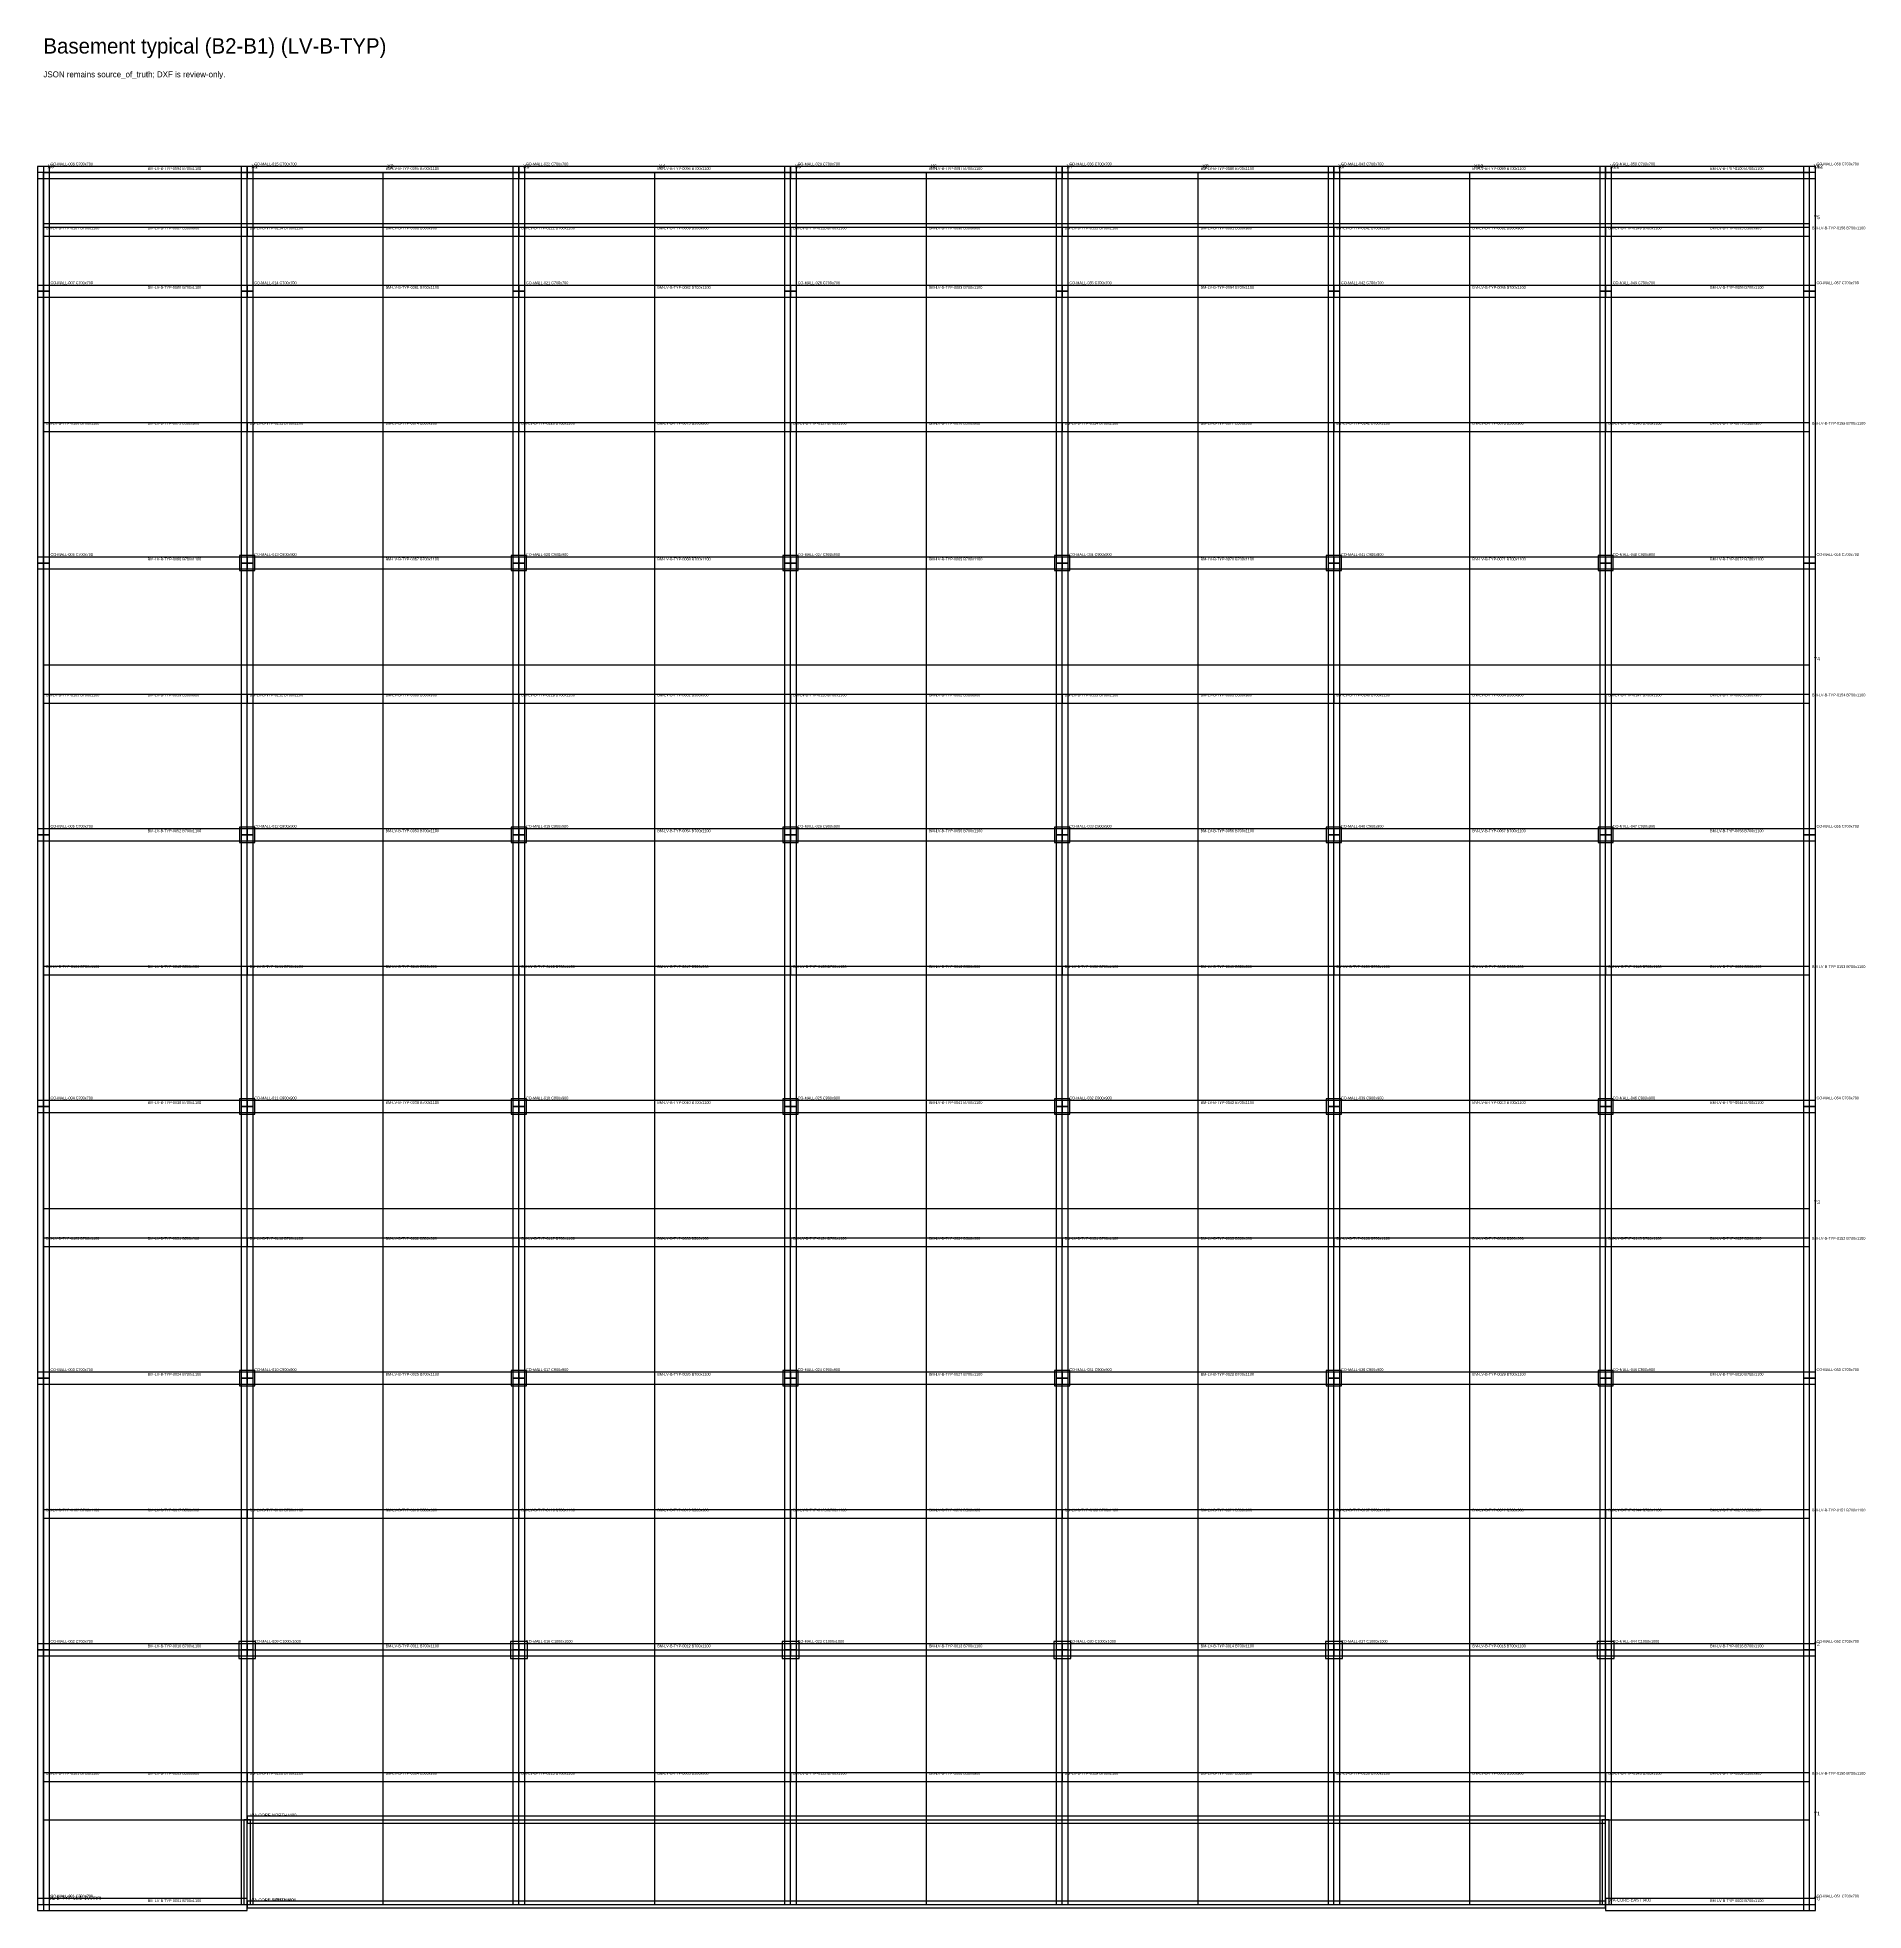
# Model space of a CAD drawing. Header units: millimetres. Extents: x -450 to 227101, y -254450 to 109948.
# Drawn here: x -350 to 107186, y -350 to 109948 of the extents above; entities that cross this region are included whole.
import ezdxf

# ---------------------------------------------------------------- set-up
doc = ezdxf.new("R2010")
doc.units = ezdxf.units.MM
for name, color, linetype in [('LV-B-TYP_BEAM', 5, 'Continuous'), ('LV-B-TYP_COLUMN', 1, 'Continuous'), ('LV-B-TYP_GRID', 8, 'Continuous'), ('LV-B-TYP_SLAB', 7, 'Continuous'), ('LV-B-TYP_WALL', 3, 'Continuous'), ('TEXT', 7, 'Continuous')]:
    doc.layers.add(name, color=color, linetype=linetype)

msp = doc.modelspace()

# ---------------------------------------------------------------- linework, layer by layer
at = {"layer": 'LV-B-TYP_BEAM'}
for points in [[(-350, 95000), (350, 95000), (350, 102000), (-350, 102000), (-350, 95000)], [(0, 102350), (0, 101650), (12000, 101650), (12000, 102350), (0, 102350)], [(11650, 95000), (12350, 95000), (12350, 102000), (11650, 102000), (11650, 95000)], [(12000, 102350), (12000, 101650), (28000, 101650), (28000, 102350), (12000, 102350)], [(27650, 95000), (28350, 95000), (28350, 102000), (27650, 102000), (27650, 95000)], [(28000, 102350), (28000, 101650), (44000, 101650), (44000, 102350), (28000, 102350)], [(43650, 95000), (44350, 95000), (44350, 102000), (43650, 102000), (43650, 95000)], [(44000, 102350), (44000, 101650), (60000, 101650), (60000, 102350), (44000, 102350)], [(59650, 95000), (60350, 95000), (60350, 102000), (59650, 102000), (59650, 95000)], [(60000, 102350), (60000, 101650), (76000, 101650), (76000, 102350), (60000, 102350)], [(75650, 95000), (76350, 95000), (76350, 102000), (75650, 102000), (75650, 95000)], [(76000, 102350), (76000, 101650), (92000, 101650), (92000, 102350), (76000, 102350)], [(91650, 95000), (92350, 95000), (92350, 102000), (91650, 102000), (91650, 95000)], [(92000, 102350), (92000, 101650), (104000, 101650), (104000, 102350), (92000, 102350)], [(103650, 95000), (104350, 95000), (104350, 102000), (103650, 102000), (103650, 95000)], [(0, 98750), (0, 98250), (12000, 98250), (12000, 98750), (0, 98750)], [(12000, 98750), (12000, 98250), (28000, 98250), (28000, 98750), (12000, 98750)], [(28000, 98750), (28000, 98250), (44000, 98250), (44000, 98750), (28000, 98750)], [(44000, 98750), (44000, 98250), (60000, 98250), (60000, 98750), (44000, 98750)], [(60000, 98750), (60000, 98250), (76000, 98250), (76000, 98750), (60000, 98750)], [(76000, 98750), (76000, 98250), (92000, 98250), (92000, 98750), (76000, 98750)], [(92000, 98750), (92000, 98250), (104000, 98250), (104000, 98750), (92000, 98750)], [(-350, 79000), (350, 79000), (350, 95000), (-350, 95000), (-350, 79000)], [(0, 95350), (0, 94650), (12000, 94650), (12000, 95350), (0, 95350)], [(11650, 79000), (12350, 79000), (12350, 95000), (11650, 95000), (11650, 79000)], [(12000, 95350), (12000, 94650), (28000, 94650), (28000, 95350), (12000, 95350)], [(27650, 79000), (28350, 79000), (28350, 95000), (27650, 95000), (27650, 79000)], [(28000, 95350), (28000, 94650), (44000, 94650), (44000, 95350), (28000, 95350)], [(43650, 79000), (44350, 79000), (44350, 95000), (43650, 95000), (43650, 79000)], [(44000, 95350), (44000, 94650), (60000, 94650), (60000, 95350), (44000, 95350)], [(59650, 79000), (60350, 79000), (60350, 95000), (59650, 95000), (59650, 79000)], [(60000, 95350), (60000, 94650), (76000, 94650), (76000, 95350), (60000, 95350)], [(75650, 79000), (76350, 79000), (76350, 95000), (75650, 95000), (75650, 79000)], [(76000, 95350), (76000, 94650), (92000, 94650), (92000, 95350), (76000, 95350)], [(91650, 79000), (92350, 79000), (92350, 95000), (91650, 95000), (91650, 79000)], [(92000, 95350), (92000, 94650), (104000, 94650), (104000, 95350), (92000, 95350)], [(103650, 79000), (104350, 79000), (104350, 95000), (103650, 95000), (103650, 79000)], [(0, 87250), (0, 86750), (12000, 86750), (12000, 87250), (0, 87250)], [(12000, 87250), (12000, 86750), (28000, 86750), (28000, 87250), (12000, 87250)], [(28000, 87250), (28000, 86750), (44000, 86750), (44000, 87250), (28000, 87250)], [(44000, 87250), (44000, 86750), (60000, 86750), (60000, 87250), (44000, 87250)], [(60000, 87250), (60000, 86750), (76000, 86750), (76000, 87250), (60000, 87250)], [(76000, 87250), (76000, 86750), (92000, 86750), (92000, 87250), (76000, 87250)], [(92000, 87250), (92000, 86750), (104000, 86750), (104000, 87250), (92000, 87250)], [(-350, 63000), (350, 63000), (350, 79000), (-350, 79000), (-350, 63000)], [(0, 79350), (0, 78650), (12000, 78650), (12000, 79350), (0, 79350)], [(11650, 63000), (12350, 63000), (12350, 79000), (11650, 79000), (11650, 63000)], [(12000, 79350), (12000, 78650), (28000, 78650), (28000, 79350), (12000, 79350)], [(27650, 63000), (28350, 63000), (28350, 79000), (27650, 79000), (27650, 63000)], [(28000, 79350), (28000, 78650), (44000, 78650), (44000, 79350), (28000, 79350)], [(43650, 63000), (44350, 63000), (44350, 79000), (43650, 79000), (43650, 63000)], [(44000, 79350), (44000, 78650), (60000, 78650), (60000, 79350), (44000, 79350)], [(59650, 63000), (60350, 63000), (60350, 79000), (59650, 79000), (59650, 63000)], [(60000, 79350), (60000, 78650), (76000, 78650), (76000, 79350), (60000, 79350)], [(75650, 63000), (76350, 63000), (76350, 79000), (75650, 79000), (75650, 63000)], [(76000, 79350), (76000, 78650), (92000, 78650), (92000, 79350), (76000, 79350)], [(91650, 63000), (92350, 63000), (92350, 79000), (91650, 79000), (91650, 63000)], [(92000, 79350), (92000, 78650), (104000, 78650), (104000, 79350), (92000, 79350)], [(103650, 63000), (104350, 63000), (104350, 79000), (103650, 79000), (103650, 63000)], [(0, 71250), (0, 70750), (12000, 70750), (12000, 71250), (0, 71250)], [(12000, 71250), (12000, 70750), (28000, 70750), (28000, 71250), (12000, 71250)], [(28000, 71250), (28000, 70750), (44000, 70750), (44000, 71250), (28000, 71250)], [(44000, 71250), (44000, 70750), (60000, 70750), (60000, 71250), (44000, 71250)], [(60000, 71250), (60000, 70750), (76000, 70750), (76000, 71250), (60000, 71250)], [(76000, 71250), (76000, 70750), (92000, 70750), (92000, 71250), (76000, 71250)], [(92000, 71250), (92000, 70750), (104000, 70750), (104000, 71250), (92000, 71250)], [(-350, 47000), (350, 47000), (350, 63000), (-350, 63000), (-350, 47000)], [(0, 63350), (0, 62650), (12000, 62650), (12000, 63350), (0, 63350)], [(11650, 47000), (12350, 47000), (12350, 63000), (11650, 63000), (11650, 47000)], [(12000, 63350), (12000, 62650), (28000, 62650), (28000, 63350), (12000, 63350)], [(27650, 47000), (28350, 47000), (28350, 63000), (27650, 63000), (27650, 47000)], [(28000, 63350), (28000, 62650), (44000, 62650), (44000, 63350), (28000, 63350)], [(43650, 47000), (44350, 47000), (44350, 63000), (43650, 63000), (43650, 47000)], [(44000, 63350), (44000, 62650), (60000, 62650), (60000, 63350), (44000, 63350)], [(59650, 47000), (60350, 47000), (60350, 63000), (59650, 63000), (59650, 47000)], [(60000, 63350), (60000, 62650), (76000, 62650), (76000, 63350), (60000, 63350)], [(75650, 47000), (76350, 47000), (76350, 63000), (75650, 63000), (75650, 47000)], [(76000, 63350), (76000, 62650), (92000, 62650), (92000, 63350), (76000, 63350)], [(91650, 47000), (92350, 47000), (92350, 63000), (91650, 63000), (91650, 47000)], [(92000, 63350), (92000, 62650), (104000, 62650), (104000, 63350), (92000, 63350)], [(103650, 47000), (104350, 47000), (104350, 63000), (103650, 63000), (103650, 47000)], [(0, 55250), (0, 54750), (12000, 54750), (12000, 55250), (0, 55250)], [(12000, 55250), (12000, 54750), (28000, 54750), (28000, 55250), (12000, 55250)], [(28000, 55250), (28000, 54750), (44000, 54750), (44000, 55250), (28000, 55250)], [(44000, 55250), (44000, 54750), (60000, 54750), (60000, 55250), (44000, 55250)], [(60000, 55250), (60000, 54750), (76000, 54750), (76000, 55250), (60000, 55250)], [(76000, 55250), (76000, 54750), (92000, 54750), (92000, 55250), (76000, 55250)], [(92000, 55250), (92000, 54750), (104000, 54750), (104000, 55250), (92000, 55250)], [(-350, 31000), (350, 31000), (350, 47000), (-350, 47000), (-350, 31000)], [(0, 47350), (0, 46650), (12000, 46650), (12000, 47350), (0, 47350)], [(11650, 31000), (12350, 31000), (12350, 47000), (11650, 47000), (11650, 31000)], [(12000, 47350), (12000, 46650), (28000, 46650), (28000, 47350), (12000, 47350)], [(27650, 31000), (28350, 31000), (28350, 47000), (27650, 47000), (27650, 31000)], [(28000, 47350), (28000, 46650), (44000, 46650), (44000, 47350), (28000, 47350)], [(43650, 31000), (44350, 31000), (44350, 47000), (43650, 47000), (43650, 31000)], [(44000, 47350), (44000, 46650), (60000, 46650), (60000, 47350), (44000, 47350)], [(59650, 31000), (60350, 31000), (60350, 47000), (59650, 47000), (59650, 31000)], [(60000, 47350), (60000, 46650), (76000, 46650), (76000, 47350), (60000, 47350)], [(75650, 31000), (76350, 31000), (76350, 47000), (75650, 47000), (75650, 31000)], [(76000, 47350), (76000, 46650), (92000, 46650), (92000, 47350), (76000, 47350)], [(91650, 31000), (92350, 31000), (92350, 47000), (91650, 47000), (91650, 31000)], [(92000, 47350), (92000, 46650), (104000, 46650), (104000, 47350), (92000, 47350)], [(103650, 31000), (104350, 31000), (104350, 47000), (103650, 47000), (103650, 31000)], [(0, 39250), (0, 38750), (12000, 38750), (12000, 39250), (0, 39250)], [(12000, 39250), (12000, 38750), (28000, 38750), (28000, 39250), (12000, 39250)], [(28000, 39250), (28000, 38750), (44000, 38750), (44000, 39250), (28000, 39250)], [(44000, 39250), (44000, 38750), (60000, 38750), (60000, 39250), (44000, 39250)], [(60000, 39250), (60000, 38750), (76000, 38750), (76000, 39250), (60000, 39250)], [(76000, 39250), (76000, 38750), (92000, 38750), (92000, 39250), (76000, 39250)], [(92000, 39250), (92000, 38750), (104000, 38750), (104000, 39250), (92000, 39250)], [(-350, 15000), (350, 15000), (350, 31000), (-350, 31000), (-350, 15000)], [(0, 31350), (0, 30650), (12000, 30650), (12000, 31350), (0, 31350)], [(11650, 15000), (12350, 15000), (12350, 31000), (11650, 31000), (11650, 15000)], [(12000, 31350), (12000, 30650), (28000, 30650), (28000, 31350), (12000, 31350)], [(27650, 15000), (28350, 15000), (28350, 31000), (27650, 31000), (27650, 15000)], [(28000, 31350), (28000, 30650), (44000, 30650), (44000, 31350), (28000, 31350)], [(43650, 15000), (44350, 15000), (44350, 31000), (43650, 31000), (43650, 15000)], [(44000, 31350), (44000, 30650), (60000, 30650), (60000, 31350), (44000, 31350)], [(59650, 15000), (60350, 15000), (60350, 31000), (59650, 31000), (59650, 15000)], [(60000, 31350), (60000, 30650), (76000, 30650), (76000, 31350), (60000, 31350)], [(75650, 15000), (76350, 15000), (76350, 31000), (75650, 31000), (75650, 15000)], [(76000, 31350), (76000, 30650), (92000, 30650), (92000, 31350), (76000, 31350)], [(91650, 15000), (92350, 15000), (92350, 31000), (91650, 31000), (91650, 15000)], [(92000, 31350), (92000, 30650), (104000, 30650), (104000, 31350), (92000, 31350)], [(103650, 15000), (104350, 15000), (104350, 31000), (103650, 31000), (103650, 15000)], [(0, 23250), (0, 22750), (12000, 22750), (12000, 23250), (0, 23250)], [(12000, 23250), (12000, 22750), (28000, 22750), (28000, 23250), (12000, 23250)], [(28000, 23250), (28000, 22750), (44000, 22750), (44000, 23250), (28000, 23250)], [(44000, 23250), (44000, 22750), (60000, 22750), (60000, 23250), (44000, 23250)], [(60000, 23250), (60000, 22750), (76000, 22750), (76000, 23250), (60000, 23250)], [(76000, 23250), (76000, 22750), (92000, 22750), (92000, 23250), (76000, 23250)], [(92000, 23250), (92000, 22750), (104000, 22750), (104000, 23250), (92000, 23250)], [(-350, 0), (350, 0), (350, 15000), (-350, 15000), (-350, 0)], [(0, 15350), (0, 14650), (12000, 14650), (12000, 15350), (0, 15350)], [(11650, 0), (12350, 0), (12350, 15000), (11650, 15000), (11650, 0)], [(12000, 15350), (12000, 14650), (28000, 14650), (28000, 15350), (12000, 15350)], [(27650, 0), (28350, 0), (28350, 15000), (27650, 15000), (27650, 0)], [(28000, 15350), (28000, 14650), (44000, 14650), (44000, 15350), (28000, 15350)], [(43650, 0), (44350, 0), (44350, 15000), (43650, 15000), (43650, 0)], [(44000, 15350), (44000, 14650), (60000, 14650), (60000, 15350), (44000, 15350)], [(59650, 0), (60350, 0), (60350, 15000), (59650, 15000), (59650, 0)], [(60000, 15350), (60000, 14650), (76000, 14650), (76000, 15350), (60000, 15350)], [(75650, 0), (76350, 0), (76350, 15000), (75650, 15000), (75650, 0)], [(76000, 15350), (76000, 14650), (92000, 14650), (92000, 15350), (76000, 15350)], [(91650, 0), (92350, 0), (92350, 15000), (91650, 15000), (91650, 0)], [(92000, 15350), (92000, 14650), (104000, 14650), (104000, 15350), (92000, 15350)], [(103650, 0), (104350, 0), (104350, 15000), (103650, 15000), (103650, 0)], [(0, 7750), (0, 7250), (12000, 7250), (12000, 7750), (0, 7750)], [(12000, 7750), (12000, 7250), (28000, 7250), (28000, 7750), (12000, 7750)], [(28000, 7750), (28000, 7250), (44000, 7250), (44000, 7750), (28000, 7750)], [(44000, 7750), (44000, 7250), (60000, 7250), (60000, 7750), (44000, 7750)], [(60000, 7750), (60000, 7250), (76000, 7250), (76000, 7750), (60000, 7750)], [(76000, 7750), (76000, 7250), (92000, 7250), (92000, 7750), (76000, 7750)], [(92000, 7750), (92000, 7250), (104000, 7250), (104000, 7750), (92000, 7750)], [(0, 350), (0, -350), (12000, -350), (12000, 350), (0, 350)], [(92000, 350), (92000, -350), (104000, -350), (104000, 350), (92000, 350)]]:
    msp.add_lwpolyline(points, close=True, dxfattribs=at)
at = {"layer": 'LV-B-TYP_COLUMN'}
for points in [[(-350, 101650), (350, 101650), (350, 102350), (-350, 102350), (-350, 101650)], [(11650, 101650), (12350, 101650), (12350, 102350), (11650, 102350), (11650, 101650)], [(27650, 101650), (28350, 101650), (28350, 102350), (27650, 102350), (27650, 101650)], [(43650, 101650), (44350, 101650), (44350, 102350), (43650, 102350), (43650, 101650)], [(59650, 101650), (60350, 101650), (60350, 102350), (59650, 102350), (59650, 101650)], [(75650, 101650), (76350, 101650), (76350, 102350), (75650, 102350), (75650, 101650)], [(91650, 101650), (92350, 101650), (92350, 102350), (91650, 102350), (91650, 101650)], [(103650, 101650), (104350, 101650), (104350, 102350), (103650, 102350), (103650, 101650)], [(-350, 94650), (350, 94650), (350, 95350), (-350, 95350), (-350, 94650)], [(11650, 94650), (12350, 94650), (12350, 95350), (11650, 95350), (11650, 94650)], [(27650, 94650), (28350, 94650), (28350, 95350), (27650, 95350), (27650, 94650)], [(43650, 94650), (44350, 94650), (44350, 95350), (43650, 95350), (43650, 94650)], [(59650, 94650), (60350, 94650), (60350, 95350), (59650, 95350), (59650, 94650)], [(75650, 94650), (76350, 94650), (76350, 95350), (75650, 95350), (75650, 94650)], [(91650, 94650), (92350, 94650), (92350, 95350), (91650, 95350), (91650, 94650)], [(103650, 94650), (104350, 94650), (104350, 95350), (103650, 95350), (103650, 94650)], [(11550, 78550), (12450, 78550), (12450, 79450), (11550, 79450), (11550, 78550)], [(27550, 78550), (28450, 78550), (28450, 79450), (27550, 79450), (27550, 78550)], [(43550, 78550), (44450, 78550), (44450, 79450), (43550, 79450), (43550, 78550)], [(59550, 78550), (60450, 78550), (60450, 79450), (59550, 79450), (59550, 78550)], [(75550, 78550), (76450, 78550), (76450, 79450), (75550, 79450), (75550, 78550)], [(91550, 78550), (92450, 78550), (92450, 79450), (91550, 79450), (91550, 78550)], [(-350, 78650), (350, 78650), (350, 79350), (-350, 79350), (-350, 78650)], [(103650, 78650), (104350, 78650), (104350, 79350), (103650, 79350), (103650, 78650)], [(-350, 62650), (350, 62650), (350, 63350), (-350, 63350), (-350, 62650)], [(11550, 62550), (12450, 62550), (12450, 63450), (11550, 63450), (11550, 62550)], [(27550, 62550), (28450, 62550), (28450, 63450), (27550, 63450), (27550, 62550)], [(43550, 62550), (44450, 62550), (44450, 63450), (43550, 63450), (43550, 62550)], [(59550, 62550), (60450, 62550), (60450, 63450), (59550, 63450), (59550, 62550)], [(75550, 62550), (76450, 62550), (76450, 63450), (75550, 63450), (75550, 62550)], [(91550, 62550), (92450, 62550), (92450, 63450), (91550, 63450), (91550, 62550)], [(103650, 62650), (104350, 62650), (104350, 63350), (103650, 63350), (103650, 62650)], [(11550, 46550), (12450, 46550), (12450, 47450), (11550, 47450), (11550, 46550)], [(27550, 46550), (28450, 46550), (28450, 47450), (27550, 47450), (27550, 46550)], [(43550, 46550), (44450, 46550), (44450, 47450), (43550, 47450), (43550, 46550)], [(59550, 46550), (60450, 46550), (60450, 47450), (59550, 47450), (59550, 46550)], [(75550, 46550), (76450, 46550), (76450, 47450), (75550, 47450), (75550, 46550)], [(91550, 46550), (92450, 46550), (92450, 47450), (91550, 47450), (91550, 46550)], [(-350, 46650), (350, 46650), (350, 47350), (-350, 47350), (-350, 46650)], [(103650, 46650), (104350, 46650), (104350, 47350), (103650, 47350), (103650, 46650)], [(-350, 30650), (350, 30650), (350, 31350), (-350, 31350), (-350, 30650)], [(11550, 30550), (12450, 30550), (12450, 31450), (11550, 31450), (11550, 30550)], [(27550, 30550), (28450, 30550), (28450, 31450), (27550, 31450), (27550, 30550)], [(43550, 30550), (44450, 30550), (44450, 31450), (43550, 31450), (43550, 30550)], [(59550, 30550), (60450, 30550), (60450, 31450), (59550, 31450), (59550, 30550)], [(75550, 30550), (76450, 30550), (76450, 31450), (75550, 31450), (75550, 30550)], [(91550, 30550), (92450, 30550), (92450, 31450), (91550, 31450), (91550, 30550)], [(103650, 30650), (104350, 30650), (104350, 31350), (103650, 31350), (103650, 30650)], [(11500, 14500), (12500, 14500), (12500, 15500), (11500, 15500), (11500, 14500)], [(27500, 14500), (28500, 14500), (28500, 15500), (27500, 15500), (27500, 14500)], [(43500, 14500), (44500, 14500), (44500, 15500), (43500, 15500), (43500, 14500)], [(59500, 14500), (60500, 14500), (60500, 15500), (59500, 15500), (59500, 14500)], [(75500, 14500), (76500, 14500), (76500, 15500), (75500, 15500), (75500, 14500)], [(91500, 14500), (92500, 14500), (92500, 15500), (91500, 15500), (91500, 14500)], [(-350, 14650), (350, 14650), (350, 15350), (-350, 15350), (-350, 14650)], [(103650, 14650), (104350, 14650), (104350, 15350), (103650, 15350), (103650, 14650)], [(-350, -350), (350, -350), (350, 350), (-350, 350), (-350, -350)], [(103650, -350), (104350, -350), (104350, 350), (103650, 350), (103650, -350)]]:
    msp.add_lwpolyline(points, close=True, dxfattribs=at)
at = {"layer": 'LV-B-TYP_GRID'}
for points in [[(0, 0), (0, 102000)], [(0, 102000), (104000, 102000)], [(12000, 0), (12000, 102000)], [(20000, 0), (20000, 102000)], [(28000, 0), (28000, 102000)], [(36000, 0), (36000, 102000)], [(44000, 0), (44000, 102000)], [(52000, 0), (52000, 102000)], [(60000, 0), (60000, 102000)], [(68000, 0), (68000, 102000)], [(76000, 0), (76000, 102000)], [(84000, 0), (84000, 102000)], [(92000, 0), (92000, 102000)], [(104000, 0), (104000, 102000)], [(0, 99000), (104000, 99000)], [(0, 73000), (104000, 73000)], [(0, 41000), (104000, 41000)], [(0, 15000), (104000, 15000)], [(0, 5000), (104000, 5000)], [(0, 0), (104000, 0)]]:
    msp.add_lwpolyline(points, dxfattribs=at)
at = {"layer": 'LV-B-TYP_SLAB'}
msp.add_lwpolyline([(0, 0), (104000, 0), (104000, 102000), (0, 102000), (0, 0)], close=True, dxfattribs=at)
at = {"layer": 'LV-B-TYP_WALL'}
for points in [[(11800, 0), (12200, 0), (12200, 5000), (11800, 5000), (11800, 0)], [(12000, 5200), (12000, 4800), (92000, 4800), (92000, 5200), (12000, 5200)], [(91800, 0), (92200, 0), (92200, 5000), (91800, 5000), (91800, 0)], [(12000, 200), (12000, -200), (92000, -200), (92000, 200), (12000, 200)]]:
    msp.add_lwpolyline(points, close=True, dxfattribs=at)

# ---------------------------------------------------------------- texts
at = {"layer": 'TEXT'}
for s, height, p in [('Basement typical (B2-B1) (LV-B-TYP)', 900, (0, 109000)), ('JSON remains source_of_truth; DXF is review-only.', 350, (0, 107600)), ('CO-MALL-008 C700x700', 160, (420, 102420)), ('CO-MALL-015 C700x700', 160, (12420, 102420)), ('CO-MALL-022 C700x700', 160, (28420, 102420)), ('CO-MALL-029 C700x700', 160, (44420, 102420)), ('CO-MALL-036 C700x700', 160, (60420, 102420)), ('CO-MALL-043 C700x700', 160, (76420, 102420)), ('CO-MALL-050 C700x700', 160, (92420, 102420)), ('CO-MALL-058 C700x700', 160, (104420, 102420)), ('X0', 220, (250, 102250)), ('BM-LV-B-TYP-0094 B700x1100', 160, (6150, 102150)), ('X1', 220, (12250, 102250)), ('BM-LV-B-TYP-0095 B700x1100', 160, (20150, 102150)), ('X2', 220, (20250, 102250)), ('X3', 220, (28250, 102250)), ('BM-LV-B-TYP-0096 B700x1100', 160, (36150, 102150)), ('X4', 220, (36250, 102250)), ('X5', 220, (44250, 102250)), ('BM-LV-B-TYP-0097 B700x1100', 160, (52150, 102150)), ('X6', 220, (52250, 102250)), ('X7', 220, (60250, 102250)), ('BM-LV-B-TYP-0098 B700x1100', 160, (68150, 102150)), ('X8', 220, (68250, 102250)), ('X9', 220, (76250, 102250)), ('BM-LV-B-TYP-0099 B700x1100', 160, (84150, 102150)), ('X10', 220, (84250, 102250)), ('X11', 220, (92250, 102250)), ('BM-LV-B-TYP-0100 B700x1100', 160, (98150, 102150)), ('Y6', 220, (104250, 102250)), ('X12', 220, (104250, 102250)), ('Y5', 220, (104250, 99250)), ('BM-LV-B-TYP-0107 B700x1100', 160, (150, 98650)), ('BM-LV-B-TYP-0087 B500x900', 160, (6150, 98650)), ('BM-LV-B-TYP-0114 B700x1100', 160, (12150, 98650)), ('BM-LV-B-TYP-0088 B500x900', 160, (20150, 98650)), ('BM-LV-B-TYP-0121 B700x1100', 160, (28150, 98650)), ('BM-LV-B-TYP-0089 B500x900', 160, (36150, 98650)), ('BM-LV-B-TYP-0128 B700x1100', 160, (44150, 98650)), ('BM-LV-B-TYP-0090 B500x900', 160, (52150, 98650)), ('BM-LV-B-TYP-0135 B700x1100', 160, (60150, 98650)), ('BM-LV-B-TYP-0091 B500x900', 160, (68150, 98650)), ('BM-LV-B-TYP-0142 B700x1100', 160, (76150, 98650)), ('BM-LV-B-TYP-0092 B500x900', 160, (84150, 98650)), ('BM-LV-B-TYP-0149 B700x1100', 160, (92150, 98650)), ('BM-LV-B-TYP-0093 B500x900', 160, (98150, 98650)), ('BM-LV-B-TYP-0156 B700x1100', 160, (104150, 98650)), ('CO-MALL-007 C700x700', 160, (420, 95420)), ('BM-LV-B-TYP-0080 B700x1100', 160, (6150, 95150)), ('CO-MALL-014 C700x700', 160, (12420, 95420)), ('BM-LV-B-TYP-0081 B700x1100', 160, (20150, 95150)), ('CO-MALL-021 C700x700', 160, (28420, 95420)), ('BM-LV-B-TYP-0082 B700x1100', 160, (36150, 95150)), ('CO-MALL-028 C700x700', 160, (44420, 95420)), ('BM-LV-B-TYP-0083 B700x1100', 160, (52150, 95150)), ('CO-MALL-035 C700x700', 160, (60420, 95420)), ('BM-LV-B-TYP-0084 B700x1100', 160, (68150, 95150)), ('CO-MALL-042 C700x700', 160, (76420, 95420)), ('BM-LV-B-TYP-0085 B700x1100', 160, (84150, 95150)), ('CO-MALL-049 C700x700', 160, (92420, 95420)), ('BM-LV-B-TYP-0086 B700x1100', 160, (98150, 95150)), ('CO-MALL-057 C700x700', 160, (104420, 95420)), ('BM-LV-B-TYP-0106 B700x1100', 160, (150, 87150)), ('BM-LV-B-TYP-0073 B500x900', 160, (6150, 87150)), ('BM-LV-B-TYP-0113 B700x1100', 160, (12150, 87150)), ('BM-LV-B-TYP-0074 B500x900', 160, (20150, 87150)), ('BM-LV-B-TYP-0120 B700x1100', 160, (28150, 87150)), ('BM-LV-B-TYP-0075 B500x900', 160, (36150, 87150)), ('BM-LV-B-TYP-0127 B700x1100', 160, (44150, 87150)), ('BM-LV-B-TYP-0076 B500x900', 160, (52150, 87150)), ('BM-LV-B-TYP-0134 B700x1100', 160, (60150, 87150)), ('BM-LV-B-TYP-0077 B500x900', 160, (68150, 87150)), ('BM-LV-B-TYP-0141 B700x1100', 160, (76150, 87150)), ('BM-LV-B-TYP-0078 B500x900', 160, (84150, 87150)), ('BM-LV-B-TYP-0148 B700x1100', 160, (92150, 87150)), ('BM-LV-B-TYP-0079 B500x900', 160, (98150, 87150)), ('BM-LV-B-TYP-0155 B700x1100', 160, (104150, 87150)), ('CO-MALL-006 C700x700', 160, (420, 79420)), ('CO-MALL-013 C900x900', 160, (12420, 79420)), ('CO-MALL-020 C900x900', 160, (28420, 79420)), ('CO-MALL-027 C900x900', 160, (44420, 79420)), ('CO-MALL-034 C900x900', 160, (60420, 79420)), ('CO-MALL-041 C900x900', 160, (76420, 79420)), ('CO-MALL-048 C900x900', 160, (92420, 79420)), ('CO-MALL-056 C700x700', 160, (104420, 79420)), ('BM-LV-B-TYP-0066 B700x1100', 160, (6150, 79150)), ('BM-LV-B-TYP-0067 B700x1100', 160, (20150, 79150)), ('BM-LV-B-TYP-0068 B700x1100', 160, (36150, 79150)), ('BM-LV-B-TYP-0069 B700x1100', 160, (52150, 79150)), ('BM-LV-B-TYP-0070 B700x1100', 160, (68150, 79150)), ('BM-LV-B-TYP-0071 B700x1100', 160, (84150, 79150)), ('BM-LV-B-TYP-0072 B700x1100', 160, (98150, 79150)), ('Y4', 220, (104250, 73250)), ('BM-LV-B-TYP-0105 B700x1100', 160, (150, 71150)), ('BM-LV-B-TYP-0059 B500x900', 160, (6150, 71150)), ('BM-LV-B-TYP-0112 B700x1100', 160, (12150, 71150)), ('BM-LV-B-TYP-0060 B500x900', 160, (20150, 71150)), ('BM-LV-B-TYP-0119 B700x1100', 160, (28150, 71150)), ('BM-LV-B-TYP-0061 B500x900', 160, (36150, 71150)), ('BM-LV-B-TYP-0126 B700x1100', 160, (44150, 71150)), ('BM-LV-B-TYP-0062 B500x900', 160, (52150, 71150)), ('BM-LV-B-TYP-0133 B700x1100', 160, (60150, 71150)), ('BM-LV-B-TYP-0063 B500x900', 160, (68150, 71150)), ('BM-LV-B-TYP-0140 B700x1100', 160, (76150, 71150)), ('BM-LV-B-TYP-0064 B500x900', 160, (84150, 71150)), ('BM-LV-B-TYP-0147 B700x1100', 160, (92150, 71150)), ('BM-LV-B-TYP-0065 B500x900', 160, (98150, 71150)), ('BM-LV-B-TYP-0154 B700x1100', 160, (104150, 71150)), ('CO-MALL-005 C700x700', 160, (420, 63420)), ('BM-LV-B-TYP-0052 B700x1100', 160, (6150, 63150)), ('CO-MALL-012 C900x900', 160, (12420, 63420)), ('BM-LV-B-TYP-0053 B700x1100', 160, (20150, 63150)), ('CO-MALL-019 C900x900', 160, (28420, 63420)), ('BM-LV-B-TYP-0054 B700x1100', 160, (36150, 63150)), ('CO-MALL-026 C900x900', 160, (44420, 63420)), ('BM-LV-B-TYP-0055 B700x1100', 160, (52150, 63150)), ('CO-MALL-033 C900x900', 160, (60420, 63420)), ('BM-LV-B-TYP-0056 B700x1100', 160, (68150, 63150)), ('CO-MALL-040 C900x900', 160, (76420, 63420)), ('BM-LV-B-TYP-0057 B700x1100', 160, (84150, 63150)), ('CO-MALL-047 C900x900', 160, (92420, 63420)), ('BM-LV-B-TYP-0058 B700x1100', 160, (98150, 63150)), ('CO-MALL-055 C700x700', 160, (104420, 63420)), ('BM-LV-B-TYP-0104 B700x1100', 160, (150, 55150)), ('BM-LV-B-TYP-0045 B500x900', 160, (6150, 55150)), ('BM-LV-B-TYP-0111 B700x1100', 160, (12150, 55150)), ('BM-LV-B-TYP-0046 B500x900', 160, (20150, 55150)), ('BM-LV-B-TYP-0118 B700x1100', 160, (28150, 55150)), ('BM-LV-B-TYP-0047 B500x900', 160, (36150, 55150)), ('BM-LV-B-TYP-0125 B700x1100', 160, (44150, 55150)), ('BM-LV-B-TYP-0048 B500x900', 160, (52150, 55150)), ('BM-LV-B-TYP-0132 B700x1100', 160, (60150, 55150)), ('BM-LV-B-TYP-0049 B500x900', 160, (68150, 55150)), ('BM-LV-B-TYP-0139 B700x1100', 160, (76150, 55150)), ('BM-LV-B-TYP-0050 B500x900', 160, (84150, 55150)), ('BM-LV-B-TYP-0146 B700x1100', 160, (92150, 55150)), ('BM-LV-B-TYP-0051 B500x900', 160, (98150, 55150)), ('BM-LV-B-TYP-0153 B700x1100', 160, (104150, 55150)), ('CO-MALL-004 C700x700', 160, (420, 47420)), ('CO-MALL-011 C900x900', 160, (12420, 47420)), ('CO-MALL-018 C900x900', 160, (28420, 47420)), ('CO-MALL-025 C900x900', 160, (44420, 47420)), ('CO-MALL-032 C900x900', 160, (60420, 47420)), ('CO-MALL-039 C900x900', 160, (76420, 47420)), ('CO-MALL-046 C900x900', 160, (92420, 47420)), ('CO-MALL-054 C700x700', 160, (104420, 47420)), ('BM-LV-B-TYP-0038 B700x1100', 160, (6150, 47150)), ('BM-LV-B-TYP-0039 B700x1100', 160, (20150, 47150)), ('BM-LV-B-TYP-0040 B700x1100', 160, (36150, 47150)), ('BM-LV-B-TYP-0041 B700x1100', 160, (52150, 47150)), ('BM-LV-B-TYP-0042 B700x1100', 160, (68150, 47150)), ('BM-LV-B-TYP-0043 B700x1100', 160, (84150, 47150)), ('BM-LV-B-TYP-0044 B700x1100', 160, (98150, 47150)), ('Y3', 220, (104250, 41250)), ('BM-LV-B-TYP-0103 B700x1100', 160, (150, 39150)), ('BM-LV-B-TYP-0031 B500x900', 160, (6150, 39150)), ('BM-LV-B-TYP-0110 B700x1100', 160, (12150, 39150)), ('BM-LV-B-TYP-0032 B500x900', 160, (20150, 39150)), ('BM-LV-B-TYP-0117 B700x1100', 160, (28150, 39150)), ('BM-LV-B-TYP-0033 B500x900', 160, (36150, 39150)), ('BM-LV-B-TYP-0124 B700x1100', 160, (44150, 39150)), ('BM-LV-B-TYP-0034 B500x900', 160, (52150, 39150)), ('BM-LV-B-TYP-0131 B700x1100', 160, (60150, 39150)), ('BM-LV-B-TYP-0035 B500x900', 160, (68150, 39150)), ('BM-LV-B-TYP-0138 B700x1100', 160, (76150, 39150)), ('BM-LV-B-TYP-0036 B500x900', 160, (84150, 39150)), ('BM-LV-B-TYP-0145 B700x1100', 160, (92150, 39150)), ('BM-LV-B-TYP-0037 B500x900', 160, (98150, 39150)), ('BM-LV-B-TYP-0152 B700x1100', 160, (104150, 39150)), ('CO-MALL-003 C700x700', 160, (420, 31420)), ('BM-LV-B-TYP-0024 B700x1100', 160, (6150, 31150)), ('CO-MALL-010 C900x900', 160, (12420, 31420)), ('BM-LV-B-TYP-0025 B700x1100', 160, (20150, 31150)), ('CO-MALL-017 C900x900', 160, (28420, 31420)), ('BM-LV-B-TYP-0026 B700x1100', 160, (36150, 31150)), ('CO-MALL-024 C900x900', 160, (44420, 31420)), ('BM-LV-B-TYP-0027 B700x1100', 160, (52150, 31150)), ('CO-MALL-031 C900x900', 160, (60420, 31420)), ('BM-LV-B-TYP-0028 B700x1100', 160, (68150, 31150)), ('CO-MALL-038 C900x900', 160, (76420, 31420)), ('BM-LV-B-TYP-0029 B700x1100', 160, (84150, 31150)), ('CO-MALL-045 C900x900', 160, (92420, 31420)), ('BM-LV-B-TYP-0030 B700x1100', 160, (98150, 31150)), ('CO-MALL-053 C700x700', 160, (104420, 31420)), ('BM-LV-B-TYP-0102 B700x1100', 160, (150, 23150)), ('BM-LV-B-TYP-0017 B500x900', 160, (6150, 23150)), ('BM-LV-B-TYP-0109 B700x1100', 160, (12150, 23150)), ('BM-LV-B-TYP-0018 B500x900', 160, (20150, 23150)), ('BM-LV-B-TYP-0116 B700x1100', 160, (28150, 23150)), ('BM-LV-B-TYP-0019 B500x900', 160, (36150, 23150)), ('BM-LV-B-TYP-0123 B700x1100', 160, (44150, 23150)), ('BM-LV-B-TYP-0020 B500x900', 160, (52150, 23150)), ('BM-LV-B-TYP-0130 B700x1100', 160, (60150, 23150)), ('BM-LV-B-TYP-0021 B500x900', 160, (68150, 23150)), ('BM-LV-B-TYP-0137 B700x1100', 160, (76150, 23150)), ('BM-LV-B-TYP-0022 B500x900', 160, (84150, 23150)), ('BM-LV-B-TYP-0144 B700x1100', 160, (92150, 23150)), ('BM-LV-B-TYP-0023 B500x900', 160, (98150, 23150)), ('BM-LV-B-TYP-0151 B700x1100', 160, (104150, 23150)), ('CO-MALL-002 C700x700', 160, (420, 15420)), ('CO-MALL-009 C1000x1000', 160, (12420, 15420)), ('CO-MALL-016 C1000x1000', 160, (28420, 15420)), ('CO-MALL-023 C1000x1000', 160, (44420, 15420)), ('CO-MALL-030 C1000x1000', 160, (60420, 15420)), ('CO-MALL-037 C1000x1000', 160, (76420, 15420)), ('CO-MALL-044 C1000x1000', 160, (92420, 15420)), ('Y2', 220, (104250, 15250)), ('CO-MALL-052 C700x700', 160, (104420, 15420)), ('BM-LV-B-TYP-0010 B700x1100', 160, (6150, 15150)), ('BM-LV-B-TYP-0011 B700x1100', 160, (20150, 15150)), ('BM-LV-B-TYP-0012 B700x1100', 160, (36150, 15150)), ('BM-LV-B-TYP-0013 B700x1100', 160, (52150, 15150)), ('BM-LV-B-TYP-0014 B700x1100', 160, (68150, 15150)), ('BM-LV-B-TYP-0015 B700x1100', 160, (84150, 15150)), ('BM-LV-B-TYP-0016 B700x1100', 160, (98150, 15150)), ('BM-LV-B-TYP-0101 B700x1100', 160, (150, 7650)), ('BM-LV-B-TYP-0003 B500x900', 160, (6150, 7650)), ('BM-LV-B-TYP-0108 B700x1100', 160, (12150, 7650)), ('BM-LV-B-TYP-0004 B500x900', 160, (20150, 7650)), ('BM-LV-B-TYP-0115 B700x1100', 160, (28150, 7650)), ('BM-LV-B-TYP-0005 B500x900', 160, (36150, 7650)), ('BM-LV-B-TYP-0122 B700x1100', 160, (44150, 7650)), ('BM-LV-B-TYP-0006 B500x900', 160, (52150, 7650)), ('BM-LV-B-TYP-0129 B700x1100', 160, (60150, 7650)), ('BM-LV-B-TYP-0007 B500x900', 160, (68150, 7650)), ('BM-LV-B-TYP-0136 B700x1100', 160, (76150, 7650)), ('BM-LV-B-TYP-0008 B500x900', 160, (84150, 7650)), ('BM-LV-B-TYP-0143 B700x1100', 160, (92150, 7650)), ('BM-LV-B-TYP-0009 B500x900', 160, (98150, 7650)), ('BM-LV-B-TYP-0150 B700x1100', 160, (104150, 7650)), ('WA-CORE-NORTH t400', 180, (12180, 5180)), ('Y1', 220, (104250, 5250)), ('SL-B-TYP slab 300mm', 220, (300, 300)), ('CO-MALL-001 C700x700', 160, (420, 420)), ('BM-LV-B-TYP-0001 B700x1100', 160, (6150, 150)), ('WA-CORE-SOUTH t400', 180, (12180, 180)), ('WA-CORE-WEST t400', 180, (12180, 180)), ('WA-CORE-EAST t400', 180, (92180, 180)), ('BM-LV-B-TYP-0002 B700x1100', 160, (98150, 150)), ('Y0', 220, (104250, 250)), ('CO-MALL-051 C700x700', 160, (104420, 420))]:
    msp.add_text(s, height=height, dxfattribs=at).set_placement(p)

doc.saveas('drawing.dxf')
